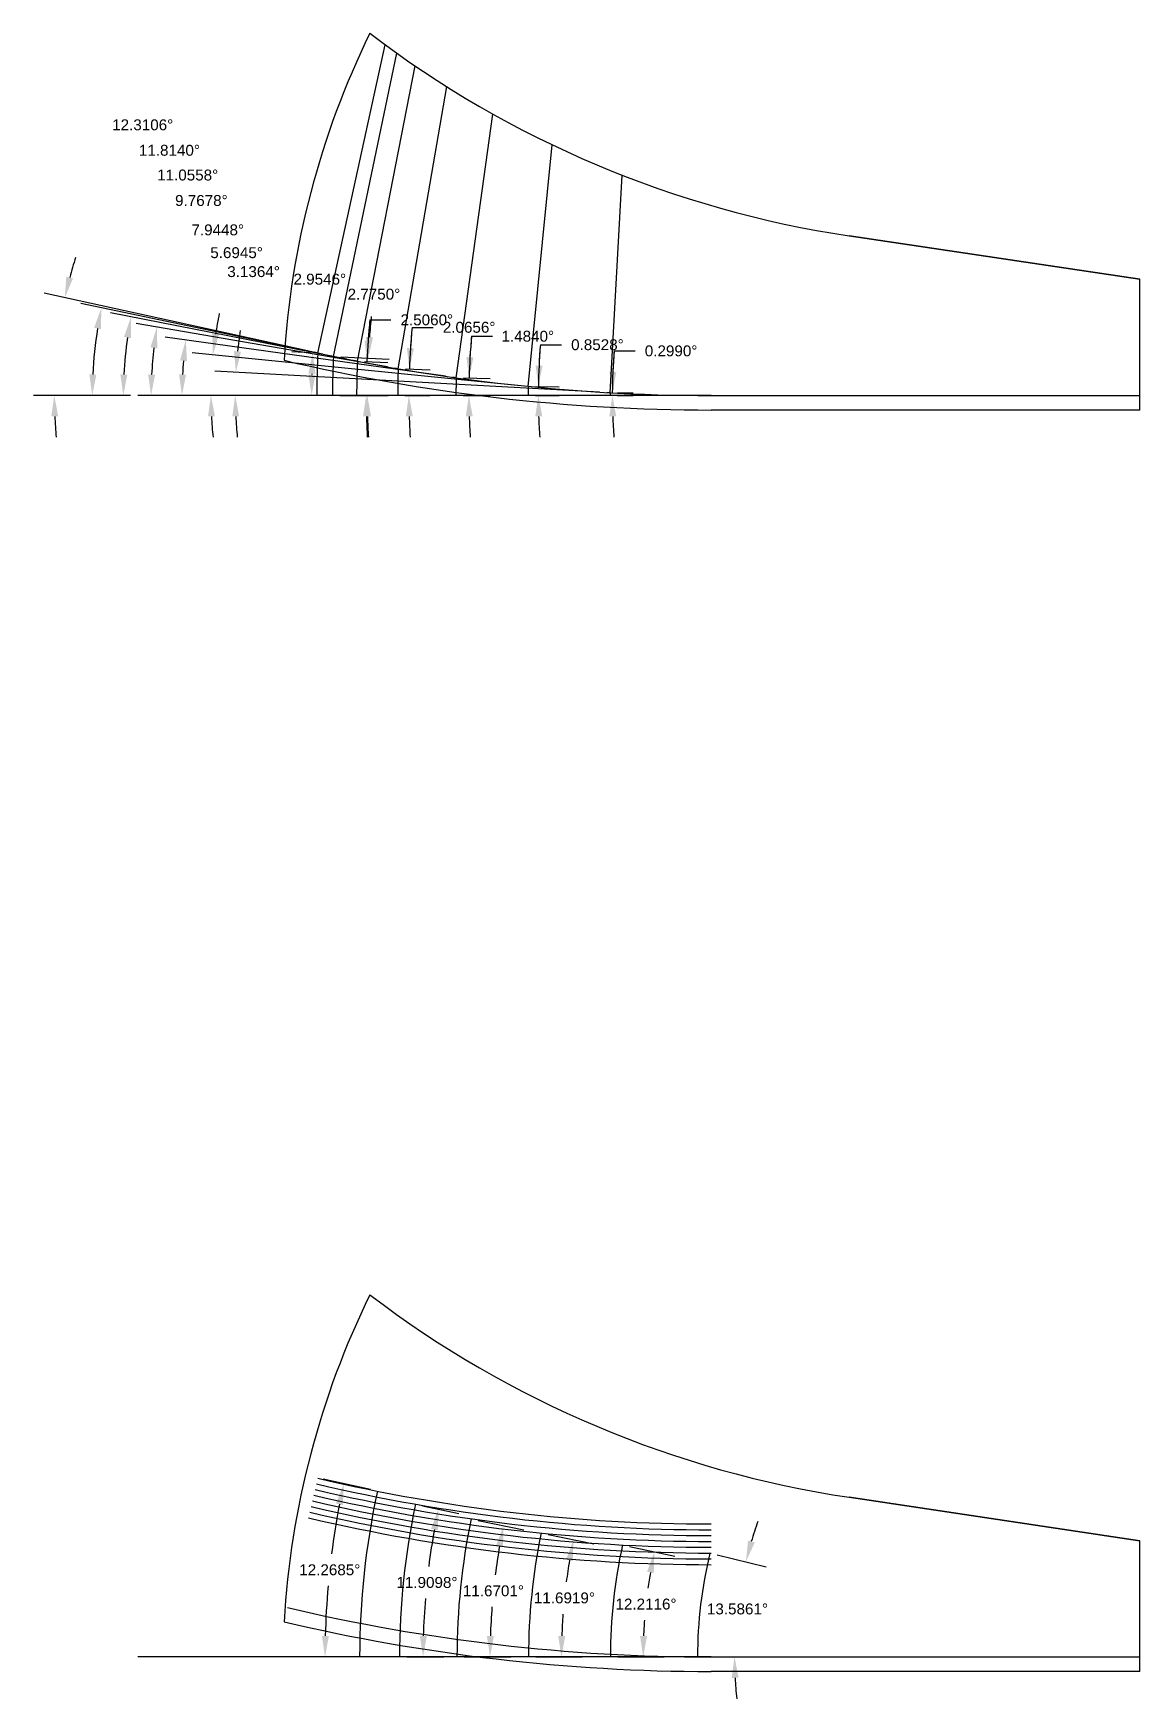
# Model space of a CAD drawing. Header units: inches. Extents: x 57 to 206, y -57 to 38.
# Drawn here: x 135.88 to 145.4, y -16.56 to -2.23 of the extents above; entities that cross this region are included whole.
import ezdxf

# ---------------------------------------------------------------- set-up
doc = ezdxf.new("R2010")
doc.units = ezdxf.units.IN
doc.header["$MEASUREMENT"] = 0
doc.header["$PDMODE"] = 35
doc.layers.get('Defpoints').update_dxf_attribs({"color": 10})
doc.layers.add('Blade_3', color=7, linetype='Continuous', true_color=0x00cc00)
doc.styles.get("Standard").update_dxf_attribs({"font": 'arial.ttf'})
doc.dimstyles.get("Standard").update_dxf_attribs({"dimtxt": 0.09375, "dimasz": 0.18, "dimexe": 0.18, "dimexo": 0.0625, "dimgap": 0.09, "dimtad": 0, "dimtih": 1, "dimtoh": 1, "dimdec": 4, "dimzin": 0, "dimdsep": 46, "dimtxsty": 'Standard', "dimcen": 0.09, "dimadec": 4, "dimazin": 0, "dimtfac": 1, "dimtdec": 4, "dimtofl": 0, "dimtmove": 0, "dimatfit": 3, "dimfxl": 1, "dimtolj": 1, "dimtzin": 0, "dimarcsym": 0})

msp = doc.modelspace()

# ---------------------------------------------------------------- blocks, each defined once
blk = doc.blocks.new('*D51')
at = {"color": 0, "lineweight": -2, "transparency": 16777216}
for p, q in [((141.766, -15.319), (142.19, -15.422)), ((141.661, -16.198), (142.097, -16.198))]:
    blk.add_line(p, q, dxfattribs=at)
for start, end in [(160.4963, 163.4551), (182.9588, 185.9176)]:
    blk.add_arc((145.403, -16.198), 3.486, start, end, dxfattribs=at)
at = {"color": 0, "transparency": 16777216}
for points in [[(142.091, -15.213), (142.033, -15.198), (142.015, -15.379)], [(141.892, -16.379), (141.952, -16.377), (141.917, -16.198)]]:
    blk.add_solid(points, dxfattribs=at)
at = {"layer": 'Defpoints', "color": 0, "transparency": 16777216}
for p in [(141.705, -15.304), (141.961, -15.649), (141.599, -16.198), (145.403, -16.198)]:
    blk.add_point(p, dxfattribs=at)
at = {"color": 0, "transparency": 16777216, "insert": (141.942, -15.786), "char_height": 0.09375, "attachment_point": 5}
blk.add_mtext('\\A1;13.5861°', dxfattribs=at)
blk = doc.blocks.new('*D52')
at = {"color": 0, "lineweight": -2, "transparency": 16777216}
for p, q in [((141.013, -15.248), (141.403, -15.332)), ((140.912, -16.198), (141.311, -16.198))]:
    blk.add_line(p, q, dxfattribs=at)
for start, end in [(170.2023, 172.0313), (175.7506, 177.586)]:
    blk.add_arc((145.403, -16.198), 4.273, start, end, dxfattribs=at)
at = {"color": 0, "transparency": 16777216}
for points in [[(141.164, -15.465), (141.222, -15.477), (141.227, -15.294)], [(141.164, -16.019), (141.104, -16.018), (141.131, -16.198)]]:
    blk.add_solid(points, dxfattribs=at)
at = {"layer": 'Defpoints', "color": 0, "transparency": 16777216}
for p in [(140.952, -15.235), (141.174, -15.593), (140.849, -16.198), (145.403, -16.198)]:
    blk.add_point(p, dxfattribs=at)
at = {"color": 0, "transparency": 16777216, "insert": (141.155, -15.744), "char_height": 0.09375, "attachment_point": 5}
blk.add_mtext('\\A1;12.2116°', dxfattribs=at)
blk = doc.blocks.new('*D53')
at = {"color": 0, "lineweight": -2, "transparency": 16777216}
for p, q in [((140.314, -15.145), (140.707, -15.226)), ((140.206, -16.198), (140.607, -16.198))]:
    blk.add_line(p, q, dxfattribs=at)
for start, end in [(170.3807, 172.5559), (175.7476, 177.9274)]:
    blk.add_arc((145.403, -16.198), 4.976, start, end, dxfattribs=at)
at = {"color": 0, "transparency": 16777216}
for points in [[(140.468, -15.361), (140.526, -15.372), (140.53, -15.19)], [(140.46, -16.019), (140.4, -16.018), (140.427, -16.198)]]:
    blk.add_solid(points, dxfattribs=at)
at = {"layer": 'Defpoints', "color": 0, "transparency": 16777216}
for p in [(140.253, -15.132), (140.473, -15.523), (140.144, -16.198), (145.403, -16.198)]:
    blk.add_point(p, dxfattribs=at)
at = {"color": 0, "transparency": 16777216, "insert": (140.453, -15.691), "char_height": 0.09375, "attachment_point": 5}
blk.add_mtext('\\A1;11.6919°', dxfattribs=at)
blk = doc.blocks.new('*D54')
at = {"color": 0, "lineweight": -2, "transparency": 16777216}
for p, q in [((139.711, -15.023), (140.105, -15.104)), ((139.591, -16.198), (139.993, -16.198))]:
    blk.add_line(p, q, dxfattribs=at)
for start, end in [(170.1749, 172.7425), (175.5838, 178.1549)]:
    blk.add_arc((145.403, -16.198), 5.59, start, end, dxfattribs=at)
at = {"color": 0, "transparency": 16777216}
for points in [[(139.866, -15.239), (139.925, -15.25), (139.929, -15.067)], [(139.846, -16.019), (139.786, -16.018), (139.813, -16.198)]]:
    blk.add_solid(points, dxfattribs=at)
at = {"layer": 'Defpoints', "color": 0, "transparency": 16777216}
for p in [(139.65, -15.01), (139.865, -15.441), (139.529, -16.198), (145.403, -16.198)]:
    blk.add_point(p, dxfattribs=at)
at = {"color": 0, "transparency": 16777216, "insert": (139.842, -15.63), "char_height": 0.09375, "attachment_point": 5}
blk.add_mtext('\\A1;11.6701°', dxfattribs=at)
blk = doc.blocks.new('*D55')
at = {"color": 0, "lineweight": -2, "transparency": 16777216}
for p, q in [((139.232, -14.897), (139.545, -14.963)), ((139.097, -16.198), (139.416, -16.198))]:
    blk.add_line(p, q, dxfattribs=at)
for start, end in [(169.7626, 172.7556), (175.3315, 178.3276)]:
    blk.add_arc((145.403, -16.198), 6.167, start, end, dxfattribs=at)
at = {"color": 0, "transparency": 16777216}
for points in [[(139.305, -15.096), (139.364, -15.108), (139.369, -14.926)], [(139.269, -16.019), (139.209, -16.018), (139.236, -16.198)]]:
    blk.add_solid(points, dxfattribs=at)
at = {"layer": 'Defpoints', "color": 0, "transparency": 16777216}
for p in [(139.171, -14.884), (139.296, -15.346), (139.034, -16.198), (145.403, -16.198)]:
    blk.add_point(p, dxfattribs=at)
at = {"color": 0, "transparency": 16777216, "insert": (139.27, -15.558), "char_height": 0.09375, "attachment_point": 5}
blk.add_mtext('\\A1;11.9098°', dxfattribs=at)
blk = doc.blocks.new('*D62')
at = {"color": 0, "lineweight": -2, "transparency": 16777216}
for p, q in [((138.783, -14.759), (138.378, -14.67)), ((138.628, -16.198), (138.213, -16.198))]:
    blk.add_line(p, q, dxfattribs=at)
for start, end in [(169.2027, 172.7311), (174.9979, 178.5287)]:
    blk.add_arc((145.403, -16.198), 7.01, start, end, dxfattribs=at)
at = {"color": 0, "transparency": 16777216}
for points in [[(138.488, -14.879), (138.547, -14.891), (138.554, -14.709)], [(138.426, -16.019), (138.366, -16.018), (138.393, -16.198)]]:
    blk.add_solid(points, dxfattribs=at)
at = {"layer": 'Defpoints', "color": 0, "transparency": 16777216}
for p in [(138.844, -14.772), (138.465, -15.201), (138.691, -16.198), (145.403, -16.198)]:
    blk.add_point(p, dxfattribs=at)
at = {"color": 0, "transparency": 16777216, "insert": (138.434, -15.449), "char_height": 0.09375, "attachment_point": 5}
blk.add_mtext('\\A1;12.2685°', dxfattribs=at)
blk = doc.blocks.new('*D235')
at = {"layer": 'Blade_3', "color": 0, "lineweight": -2, "transparency": 16777216}
for p, q in [((140.882, -4.961), (141.062, -4.961)), ((140.91, -5.321), (141.046, -5.321)), ((140.91, -5.344), (141.046, -5.344))]:
    blk.add_line(p, q, dxfattribs=at)
for start, end in [(175.1543, 179.701), (175.1552, 177.4281), (182.2729, 184.5458)]:
    blk.add_arc((145.403, -5.344), 4.538, start, end, dxfattribs=at)
at = {"layer": 'Blade_3', "color": 0, "transparency": 16777216}
for points in [[(140.9, -5.141), (140.84, -5.14), (140.866, -5.32)], [(140.839, -5.525), (140.899, -5.523), (140.866, -5.344)]]:
    blk.add_solid(points, dxfattribs=at)
at = {"layer": 'Defpoints', "color": 0, "transparency": 16777216}
for p in [(140.847, -5.32), (140.847, -5.344), (140.866, -5.336), (145.403, -5.344)]:
    blk.add_point(p, dxfattribs=at)
at = {"layer": 'Blade_3', "color": 0, "transparency": 16777216, "insert": (141.371, -4.961), "char_height": 0.09375, "attachment_point": 5}
blk.add_mtext('\\A1;0.2990°', dxfattribs=at)
blk = doc.blocks.new('*D236')
at = {"layer": 'Blade_3', "color": 0, "lineweight": -2, "transparency": 16777216}
for p, q in [((140.247, -4.908), (140.427, -4.908)), ((140.203, -5.267), (140.409, -5.27)), ((140.203, -5.344), (140.409, -5.344))]:
    blk.add_line(p, q, dxfattribs=at)
for start, end in [(175.1603, 179.1472), (175.1609, 177.154), (181.9931, 183.9863)]:
    blk.add_arc((145.403, -5.344), 5.175, start, end, dxfattribs=at)
at = {"layer": 'Blade_3', "color": 0, "transparency": 16777216}
for points in [[(140.265, -5.088), (140.205, -5.086), (140.229, -5.267)], [(140.202, -5.525), (140.262, -5.524), (140.229, -5.344)]]:
    blk.add_solid(points, dxfattribs=at)
at = {"layer": 'Defpoints', "color": 0, "transparency": 16777216}
for p in [(140.141, -5.266), (140.14, -5.344), (140.229, -5.318), (145.403, -5.344)]:
    blk.add_point(p, dxfattribs=at)
at = {"layer": 'Blade_3', "color": 0, "transparency": 16777216, "insert": (140.737, -4.908), "char_height": 0.09375, "attachment_point": 5}
blk.add_mtext('\\A1;0.8528°', dxfattribs=at)
blk = doc.blocks.new('*D237')
at = {"layer": 'Blade_3', "color": 0, "lineweight": -2, "transparency": 16777216}
for p, q in [((139.653, -4.835), (139.833, -4.835)), ((139.584, -5.193), (139.813, -5.199)), ((139.582, -5.344), (139.811, -5.344))]:
    blk.add_line(p, q, dxfattribs=at)
for start, end in [(174.9422, 178.516), (174.9426, 176.7293), (181.7867, 183.5734)]:
    blk.add_arc((145.403, -5.344), 5.772, start, end, dxfattribs=at)
at = {"layer": 'Blade_3', "color": 0, "transparency": 16777216}
for points in [[(139.67, -5.016), (139.61, -5.014), (139.633, -5.195)], [(139.604, -5.525), (139.664, -5.524), (139.631, -5.344)]]:
    blk.add_solid(points, dxfattribs=at)
at = {"layer": 'Defpoints', "color": 0, "transparency": 16777216}
for p in [(139.522, -5.192), (139.631, -5.294), (139.52, -5.344), (145.403, -5.344)]:
    blk.add_point(p, dxfattribs=at)
at = {"layer": 'Blade_3', "color": 0, "transparency": 16777216, "insert": (140.138, -4.835), "char_height": 0.09375, "attachment_point": 5}
blk.add_mtext('\\A1;1.4840°', dxfattribs=at)
blk = doc.blocks.new('*D238')
at = {"layer": 'Blade_3', "color": 0, "lineweight": -2, "transparency": 16777216}
for p, q in [((139.143, -4.758), (139.323, -4.758)), ((139.085, -5.116), (139.299, -5.124)), ((139.081, -5.344), (139.295, -5.344))]:
    blk.add_line(p, q, dxfattribs=at)
for start, end in [(174.6538, 177.9344), (174.6541, 176.2943), (181.6402, 183.2803)]:
    blk.add_arc((145.403, -5.344), 6.288, start, end, dxfattribs=at)
at = {"layer": 'Blade_3', "color": 0, "transparency": 16777216}
for points in [[(139.158, -4.939), (139.098, -4.936), (139.119, -5.117)], [(139.088, -5.525), (139.148, -5.524), (139.115, -5.344)]]:
    blk.add_solid(points, dxfattribs=at)
at = {"layer": 'Defpoints', "color": 0, "transparency": 16777216}
for p in [(139.023, -5.114), (139.116, -5.269), (139.018, -5.344), (145.403, -5.344)]:
    blk.add_point(p, dxfattribs=at)
at = {"layer": 'Blade_3', "color": 0, "transparency": 16777216, "insert": (139.633, -4.758), "char_height": 0.09375, "attachment_point": 5}
blk.add_mtext('\\A1;2.0656°', dxfattribs=at)
blk = doc.blocks.new('*D239')
at = {"layer": 'Blade_3', "color": 0, "lineweight": -2, "transparency": 16777216}
for p, q in [((138.779, -4.694), (138.959, -4.694)), ((138.734, -5.052), (138.934, -5.061)), ((138.728, -5.344), (138.927, -5.344))]:
    blk.add_line(p, q, dxfattribs=at)
for start, end in [(174.3946, 177.494), (174.3949, 175.9444), (181.5495, 183.0991)]:
    blk.add_arc((145.403, -5.344), 6.656, start, end, dxfattribs=at)
at = {"layer": 'Blade_3', "color": 0, "transparency": 16777216}
for points in [[(138.794, -4.875), (138.734, -4.872), (138.754, -5.053)], [(138.72, -5.525), (138.78, -5.524), (138.747, -5.344)]]:
    blk.add_solid(points, dxfattribs=at)
at = {"layer": 'Defpoints', "color": 0, "transparency": 16777216}
for p in [(138.672, -5.049), (138.748, -5.247), (138.665, -5.344), (145.403, -5.344)]:
    blk.add_point(p, dxfattribs=at)
at = {"layer": 'Blade_3', "color": 0, "transparency": 16777216, "insert": (139.269, -4.694), "char_height": 0.09375, "attachment_point": 5}
blk.add_mtext('\\A1;2.5060°', dxfattribs=at)
blk = doc.blocks.new('*D240')
at = {"layer": 'Blade_3', "color": 0, "lineweight": -2, "transparency": 16777216}
for p, q in [((138.528, -5.011), (138.944, -5.031)), ((138.52, -5.344), (138.937, -5.344))]:
    blk.add_line(p, q, dxfattribs=at)
for start, end in [(174.1216, 175.6733), (181.5517, 183.1034)]:
    blk.add_arc((145.403, -5.344), 6.647, start, end, dxfattribs=at)
at = {"layer": 'Blade_3', "color": 0, "transparency": 16777216}
for points in [[(138.806, -4.845), (138.746, -4.841), (138.765, -5.022)], [(138.729, -5.525), (138.789, -5.524), (138.757, -5.344)]]:
    blk.add_solid(points, dxfattribs=at)
at = {"layer": 'Defpoints', "color": 0, "transparency": 16777216}
for p in [(138.466, -5.008), (138.758, -5.237), (138.458, -5.344), (145.403, -5.344)]:
    blk.add_point(p, dxfattribs=at)
at = {"layer": 'Blade_3', "color": 0, "transparency": 16777216, "insert": (138.814, -4.473), "char_height": 0.09375, "attachment_point": 5}
blk.add_mtext('\\A1;2.7750°', dxfattribs=at)
blk = doc.blocks.new('*D241')
at = {"layer": 'Blade_3', "color": 0, "lineweight": -2, "transparency": 16777216}
for p, q in [((138.269, -4.976), (138.107, -4.968)), ((138.259, -5.344), (138.098, -5.344))]:
    blk.add_line(p, q, dxfattribs=at)
blk.add_arc((145.403, -5.344), 7.126, 178.4927, 178.5527, dxfattribs=at)
at = {"layer": 'Blade_3', "color": 0, "transparency": 16777216}
for points in [[(138.25, -5.156), (138.31, -5.158), (138.287, -4.977)], [(138.31, -5.165), (138.25, -5.164), (138.278, -5.344)]]:
    blk.add_solid(points, dxfattribs=at)
at = {"layer": 'Defpoints', "color": 0, "transparency": 16777216}
for p in [(138.331, -4.979), (138.279, -5.222), (138.322, -5.344), (145.403, -5.344)]:
    blk.add_point(p, dxfattribs=at)
at = {"layer": 'Blade_3', "color": 0, "transparency": 16777216, "insert": (138.348, -4.344), "char_height": 0.09375, "attachment_point": 5}
blk.add_mtext('\\A1;2.9546°', dxfattribs=at)
blk = doc.blocks.new('*D242')
at = {"layer": 'Blade_3', "color": 0, "lineweight": -2, "transparency": 16777216}
blk.add_line((140.755, -5.315), (137.446, -5.134), dxfattribs=at)
for start, end in [(171.2291, 174.0463), (182.8172, 185.6344)]:
    blk.add_arc((141.281, -5.344), 3.661, start, end, dxfattribs=at)
at = {"layer": 'Blade_3', "color": 0, "transparency": 16777216}
for points in [[(137.67, -4.967), (137.61, -4.962), (137.626, -5.144)], [(137.595, -5.525), (137.654, -5.523), (137.62, -5.344)]]:
    blk.add_solid(points, dxfattribs=at)
at = {"layer": 'Defpoints', "color": 0, "transparency": 16777216}
for p in [(137.621, -5.277), (136.783, -5.344), (140.817, -5.319), (140.847, -5.32), (141.716, -5.344)]:
    blk.add_point(p, dxfattribs=at)
at = {"layer": 'Blade_3', "color": 0, "transparency": 16777216, "insert": (137.778, -4.279), "char_height": 0.09375, "attachment_point": 5}
blk.add_mtext('\\A1;3.1364°', dxfattribs=at)
blk = doc.blocks.new('*D243')
at = {"layer": 'Blade_3', "color": 0, "lineweight": -2, "transparency": 16777216}
blk.add_line((140.049, -5.257), (137.249, -4.977), dxfattribs=at)
for start, end in [(168.4373, 171.3714), (182.9341, 185.8682)]:
    blk.add_arc((140.926, -5.344), 3.515, start, end, dxfattribs=at)
at = {"layer": 'Blade_3', "color": 0, "transparency": 16777216}
for points in [[(137.481, -4.82), (137.421, -4.813), (137.428, -4.995)], [(137.386, -5.525), (137.446, -5.523), (137.411, -5.344)]]:
    blk.add_solid(points, dxfattribs=at)
at = {"layer": 'Defpoints', "color": 0, "transparency": 16777216}
for p in [(137.413, -5.228), (140.111, -5.263), (140.141, -5.266), (136.783, -5.344), (141.716, -5.344)]:
    blk.add_point(p, dxfattribs=at)
at = {"layer": 'Blade_3', "color": 0, "transparency": 16777216, "insert": (137.632, -4.116), "char_height": 0.09375, "attachment_point": 5}
blk.add_mtext('\\A1;5.6945°', dxfattribs=at)
blk = doc.blocks.new('*D244')
at = {"layer": 'Blade_3', "color": 0, "lineweight": -2, "transparency": 16777216}
blk.add_line((139.43, -5.179), (137.017, -4.842), dxfattribs=at)
blk.add_arc((140.613, -5.344), 3.451, 175.0436, 177.0116, dxfattribs=at)
at = {"layer": 'Blade_3', "color": 0, "transparency": 16777216}
for points in [[(137.145, -5.043), (137.205, -5.049), (137.195, -4.867)], [(137.197, -5.165), (137.137, -5.163), (137.162, -5.344)]]:
    blk.add_solid(points, dxfattribs=at)
at = {"layer": 'Defpoints', "color": 0, "transparency": 16777216}
for p in [(137.166, -5.185), (139.492, -5.188), (139.522, -5.192), (136.783, -5.344), (141.716, -5.344)]:
    blk.add_point(p, dxfattribs=at)
at = {"layer": 'Blade_3', "color": 0, "transparency": 16777216, "insert": (137.47, -3.92), "char_height": 0.09375, "attachment_point": 5}
blk.add_mtext('\\A1;7.9448°', dxfattribs=at)
blk = doc.blocks.new('*D245')
at = {"layer": 'Blade_3', "color": 0, "lineweight": -2, "transparency": 16777216}
blk.add_line((138.931, -5.098), (136.769, -4.726), dxfattribs=at)
blk.add_arc((140.359, -5.344), 3.463, 173.2104, 177.0218, dxfattribs=at)
at = {"layer": 'Blade_3', "color": 0, "transparency": 16777216}
for points in [[(136.891, -4.93), (136.95, -4.939), (136.946, -4.757)], [(136.931, -5.165), (136.871, -5.163), (136.896, -5.344)]]:
    blk.add_solid(points, dxfattribs=at)
at = {"layer": 'Defpoints', "color": 0, "transparency": 16777216}
for p in [(136.902, -5.147), (138.993, -5.109), (139.023, -5.114), (136.783, -5.344), (141.716, -5.344)]:
    blk.add_point(p, dxfattribs=at)
at = {"layer": 'Blade_3', "color": 0, "transparency": 16777216, "insert": (137.329, -3.667), "char_height": 0.09375, "attachment_point": 5}
blk.add_mtext('\\A1;9.7678°', dxfattribs=at)
blk = doc.blocks.new('*D246')
at = {"layer": 'Blade_3', "color": 0, "lineweight": -2, "transparency": 16777216}
for p, q in [((138.581, -5.032), (136.546, -4.634)), ((136.72, -5.344), (136.477, -5.344))]:
    blk.add_line(p, q, dxfattribs=at)
blk.add_arc((140.179, -5.344), 3.522, 171.8727, 177.0715, dxfattribs=at)
at = {"layer": 'Blade_3', "color": 0, "transparency": 16777216}
for points in [[(136.663, -4.841), (136.722, -4.851), (136.723, -4.669)], [(136.692, -5.165), (136.632, -5.163), (136.657, -5.344)]]:
    blk.add_solid(points, dxfattribs=at)
at = {"layer": 'Defpoints', "color": 0, "transparency": 16777216}
for p in [(136.665, -5.118), (138.642, -5.044), (138.672, -5.049), (136.783, -5.344), (141.716, -5.344)]:
    blk.add_point(p, dxfattribs=at)
at = {"layer": 'Blade_3', "color": 0, "transparency": 16777216, "insert": (137.211, -3.448), "char_height": 0.09375, "attachment_point": 5}
blk.add_mtext('\\A1;11.0558°', dxfattribs=at)
blk = doc.blocks.new('*D247')
at = {"layer": 'Blade_3', "color": 0, "lineweight": -2, "transparency": 16777216}
for p, q in [((138.375, -4.989), (136.292, -4.553)), ((136.72, -5.344), (136.21, -5.344))]:
    blk.add_line(p, q, dxfattribs=at)
blk.add_arc((140.073, -5.344), 3.683, 170.9864, 177.1996, dxfattribs=at)
at = {"layer": 'Blade_3', "color": 0, "transparency": 16777216}
for points in [[(136.406, -4.762), (136.465, -4.773), (136.468, -4.59)], [(136.425, -5.165), (136.365, -5.163), (136.39, -5.344)]]:
    blk.add_solid(points, dxfattribs=at)
at = {"layer": 'Defpoints', "color": 0, "transparency": 16777216}
for p in [(138.436, -5.002), (138.466, -5.008), (136.399, -5.091), (136.783, -5.344), (141.716, -5.344)]:
    blk.add_point(p, dxfattribs=at)
at = {"layer": 'Blade_3', "color": 0, "transparency": 16777216, "insert": (137.054, -3.235), "char_height": 0.09375, "attachment_point": 5}
blk.add_mtext('\\A1;11.8140°', dxfattribs=at)
blk = doc.blocks.new('*D248')
at = {"layer": 'Blade_3', "color": 0, "lineweight": -2, "transparency": 16777216}
for p, q in [((138.241, -4.959), (135.977, -4.465)), ((136.72, -5.344), (135.883, -5.344))]:
    blk.add_line(p, q, dxfattribs=at)
for start, end in [(162.4553, 165.0724), (182.617, 185.2341)]:
    blk.add_arc((140.004, -5.344), 3.941, start, end, dxfattribs=at)
at = {"layer": 'Blade_3', "color": 0, "transparency": 16777216}
for points in [[(136.225, -4.336), (136.167, -4.322), (136.153, -4.504)], [(136.037, -5.525), (136.097, -5.523), (136.063, -5.344)]]:
    blk.add_solid(points, dxfattribs=at)
at = {"layer": 'Defpoints', "color": 0, "transparency": 16777216}
for p in [(138.302, -4.973), (138.331, -4.979), (136.073, -5.062), (136.783, -5.344), (141.716, -5.344)]:
    blk.add_point(p, dxfattribs=at)
at = {"layer": 'Blade_3', "color": 0, "transparency": 16777216, "insert": (136.824, -3.016), "char_height": 0.09375, "attachment_point": 5}
blk.add_mtext('\\A1;12.3106°', dxfattribs=at)

# ---------------------------------------------------------------- dimensions: what is measured, and where the dimension line sits
at = {"layer": 'Blade_3'}
for base, center, p1, p2, picture, middle in [((138.464763, -15.200916), (145.403339, -16.198188), (138.844168, -14.771829), (138.690871, -16.198188), '*D62', (138.433598, -15.449121)), ((139.29554, -15.34633), (145.40334, -16.19819), (139.17131, -14.88378), (139.0342, -16.19819), '*D55', (139.2697, -15.5584)), ((139.864944, -15.441483), (145.403339, -16.198188), (139.650037, -15.009864), (139.528596, -16.198188), '*D54', (139.842452, -15.629895)), ((141.960827, -15.649412), (145.403339, -16.198188), (141.705077, -15.304434), (141.598614, -16.198188), '*D51', (141.941833, -15.785854)), ((140.473, -15.52329), (145.40334, -16.19819), (140.25301, -15.13237), (140.14389, -16.19819), '*D53', (140.45291, -15.69133)), ((141.17376, -15.59313), (145.40334, -16.19819), (140.95235, -15.23491), (140.84931, -16.19819), '*D52', (141.15494, -15.74373))]:
    dim = msp.add_angular_dim_3p(base=base, center=center, p1=p1, p2=p2, dimstyle='Standard')
    dim.commit()
    dim.dimension.update_dxf_attribs({"geometry": picture, "text_midpoint": middle})
for base, line1, line2, picture, middle in [((136.0727663, -5.06209727), ((141.7158391, -5.34412021), (136.78297238, -5.34412021)), ((138.33111596, -4.97909359), (138.30180578, -4.97269726)), '*D248', (136.82380723, -3.01598784)), ((136.39896809, -5.09117678), ((141.7158391, -5.34412021), (136.78297238, -5.34412021)), ((138.46565982, -5.00784473), (138.4362953, -5.00170266)), '*D247', (137.05405502, -3.23487272)), ((136.66470796, -5.11773929), ((141.7158391, -5.34412021), (136.78297238, -5.34412021)), ((138.67156108, -5.04949236), (138.64211786, -5.04373939)), '*D246', (137.21129723, -3.44814518)), ((136.9016685, -5.14741866), ((141.7158391, -5.34412021), (136.78297238, -5.34412021)), ((139.02255326, -5.11398634), (138.99298816, -5.10889667)), '*D245', (137.32922897, -3.66703007)), ((137.165623, -5.1846449), ((141.7158391, -5.3441202), (136.7829724, -5.3441202)), ((139.5216027, -5.1917457), (139.4918906, -5.1875991)), '*D244', (137.4696238, -3.9195894)), ((137.412911871, -5.227682312), ((141.715839104, -5.34412021), (136.782972378, -5.34412021)), ((140.140664874, -5.265779703), (140.110812919, -5.262802996)), '*D243', (137.632482009, -4.116024663)), ((137.6206773, -5.2773185), ((141.7158391, -5.3441202), (136.7829724, -5.3441202)), ((140.8472547, -5.3203405), (140.8172997, -5.3186991)), '*D242', (137.7784928, -4.2787852))]:
    dim = msp.add_angular_dim_2l(base=base, line1=line1, line2=line2, dimstyle='Standard', dxfattribs=at)
    dim.commit()
    dim.dimension.update_dxf_attribs({"geometry": picture, "text_midpoint": middle, "dimtype": 162})
for base, center, p1, p2, picture, middle in [((138.278593, -5.221638), (145.403339, -5.34412), (138.331116, -4.979094), (138.321702, -5.34412), '*D241', (138.34813, -4.343601)), ((138.75768, -5.23682), (145.40334, -5.34412), (138.46566, -5.00784), (138.45751, -5.34412), '*D240', (138.8141, -4.47341))]:
    dim = msp.add_angular_dim_3p(base=base, center=center, p1=p1, p2=p2, dimstyle='Standard', dxfattribs=at)
    dim.commit()
    dim.dimension.update_dxf_attribs({"geometry": picture, "text_midpoint": middle, "dimtype": 165})
for base, center, p1, p2, picture, middle in [((138.7481219, -5.2470829), (145.4033391, -5.3441202), (138.6715611, -5.0494924), (138.6651167, -5.3441202), '*D239', (139.2694519, -4.6939924)), ((139.115655, -5.268557), (145.403339, -5.34412), (139.022553, -5.113986), (139.018405, -5.34412), '*D238', (139.632766, -4.758228)), ((139.631111, -5.294284), (145.403339, -5.34412), (139.521603, -5.191746), (139.519629, -5.34412), '*D237', (140.138371, -4.835214)), ((140.22877, -5.31845), (145.40334, -5.34412), (140.14066, -5.26578), (140.14008, -5.34412), '*D236', (140.73656, -4.90754)), ((140.86554, -5.33623), (145.40334, -5.34412), (140.84725, -5.32034), (140.84719, -5.34412), '*D235', (141.37116, -4.9608))]:
    dim = msp.add_angular_dim_3p(base=base, center=center, p1=p1, p2=p2, dimstyle='Standard', dxfattribs=at)
    dim.commit()
    dim.dimension.update_dxf_attribs({"geometry": picture, "text_midpoint": middle})

# ---------------------------------------------------------------- linework, layer by layer
for p, q in [((142.90334, -3.97049), (145.40334, -4.34412)), ((145.40334, -4.34412), (142.90334, -3.97049)), ((145.40334, -5.34412), (145.40334, -4.34412)), ((141.71584, -5.34412), (136.78297, -5.34412)), ((145.40334, -5.46912), (145.40334, -5.34412)), ((145.40334, -5.46912), (141.71584, -5.46912)), ((142.90334, -14.82456), (145.40334, -15.19819)), ((145.40334, -15.19819), (142.90334, -14.82456)), ((145.40334, -16.19819), (145.40334, -15.19819)), ((141.71584, -16.19819), (136.78297, -16.19819)), ((145.40334, -16.32319), (141.71584, -16.32319)), ((145.40334, -16.32319), (145.40334, -16.19819))]:
    msp.add_line(p, q)
at = {"color": 1}
for p, q in [((141.71584, -5.34412), (145.40334, -5.34412)), ((141.71584, -16.19819), (145.40334, -16.19819))]:
    msp.add_line(p, q, dxfattribs=at)
for centre, radius, start, end in [((145.40334, -5.46912), 7.375, 153.928624, 176.674678), ((144.23362, 4.93065), 9, 232.692296, 261.5), ((141.71584, 10.53088), 16, 256.721022, 270), ((145.40334, -16.32319), 7.375, 153.928624, 176.674678), ((144.23362, -5.92342), 9, 232.692296, 261.5), ((141.71584, -0.32319), 14.83125, 256.721022, 270), ((141.71584, -0.32319), 14.78125, 256.721022, 270), ((141.71584, -0.32319), 14.73125, 256.721022, 270), ((141.71584, -0.32319), 14.93125, 256.721022, 270), ((141.71584, -0.32319), 14.88125, 256.721022, 270), ((145.40334, -16.19819), 6.71247, 167.731456, 180), ((145.40334, -16.19819), 6.36913, 168.090164, 180), ((141.71584, -0.32319), 15.08125, 256.721022, 270), ((141.71584, -0.32319), 15.03125, 256.721022, 270), ((141.71584, -0.32319), 14.98125, 256.721022, 270), ((145.40334, -16.19819), 5.87474, 168.329865, 180), ((145.40334, -16.19819), 5.25945, 168.308093, 180), ((145.40334, -16.19819), 4.55403, 167.788374, 180), ((145.40334, -16.19819), 3.80473, 166.413902, 180), ((141.71584, -0.32319), 16, 256.721022, 270)]:
    msp.add_arc(centre, radius, start, end)
for centre in [(141.71584, 10.53088), (141.71584, -0.32319)]:
    msp.add_arc(centre, 15.875, 256.721022, 270, dxfattribs=at)
at = {"layer": 'Blade_3'}
for p, q in [((138.33112, -4.97909), (138.91008, -2.32607)), ((138.46566, -5.00784), (139.01129, -2.39924)), ((138.67156, -5.04949), (139.16806, -2.50844)), ((139.02255, -5.11399), (139.4404, -2.68677)), ((139.5216, -5.19175), (139.83822, -2.92304)), ((140.14066, -5.26578), (140.34792, -3.18731)), ((140.84725, -5.32034), (140.9498, -3.44888)), ((138.33112, -4.97909), (138.30181, -4.9727)), ((138.46566, -5.00784), (138.4363, -5.0017)), ((138.67156, -5.04949), (138.64212, -5.04374)), ((139.02255, -5.11399), (138.99299, -5.1089)), ((139.5216, -5.19175), (139.49189, -5.1876)), ((140.14066, -5.26578), (140.11081, -5.2628)), ((140.84725, -5.32034), (140.8173, -5.3187))]:
    msp.add_line(p, q, dxfattribs=at)
for radius, start in [(7.08164, 177.04535), (6.94582, 177.224994), (6.73822, 177.493951), (6.38493, 177.934426), (5.88371, 178.516005), (5.26326, 179.147154), (4.55615, 179.700958)]:
    msp.add_arc((145.40334, -5.34412), radius, start, 180, dxfattribs=at)

msp.set_redraw_order([(e.dxf.handle, doc.entitydb.next_handle()) for e in msp.query("TEXT MTEXT ATTDEF DIMENSION ARC_DIMENSION")])  # texts and dimensions are drawn at this point

doc.saveas('drawing.dxf')
